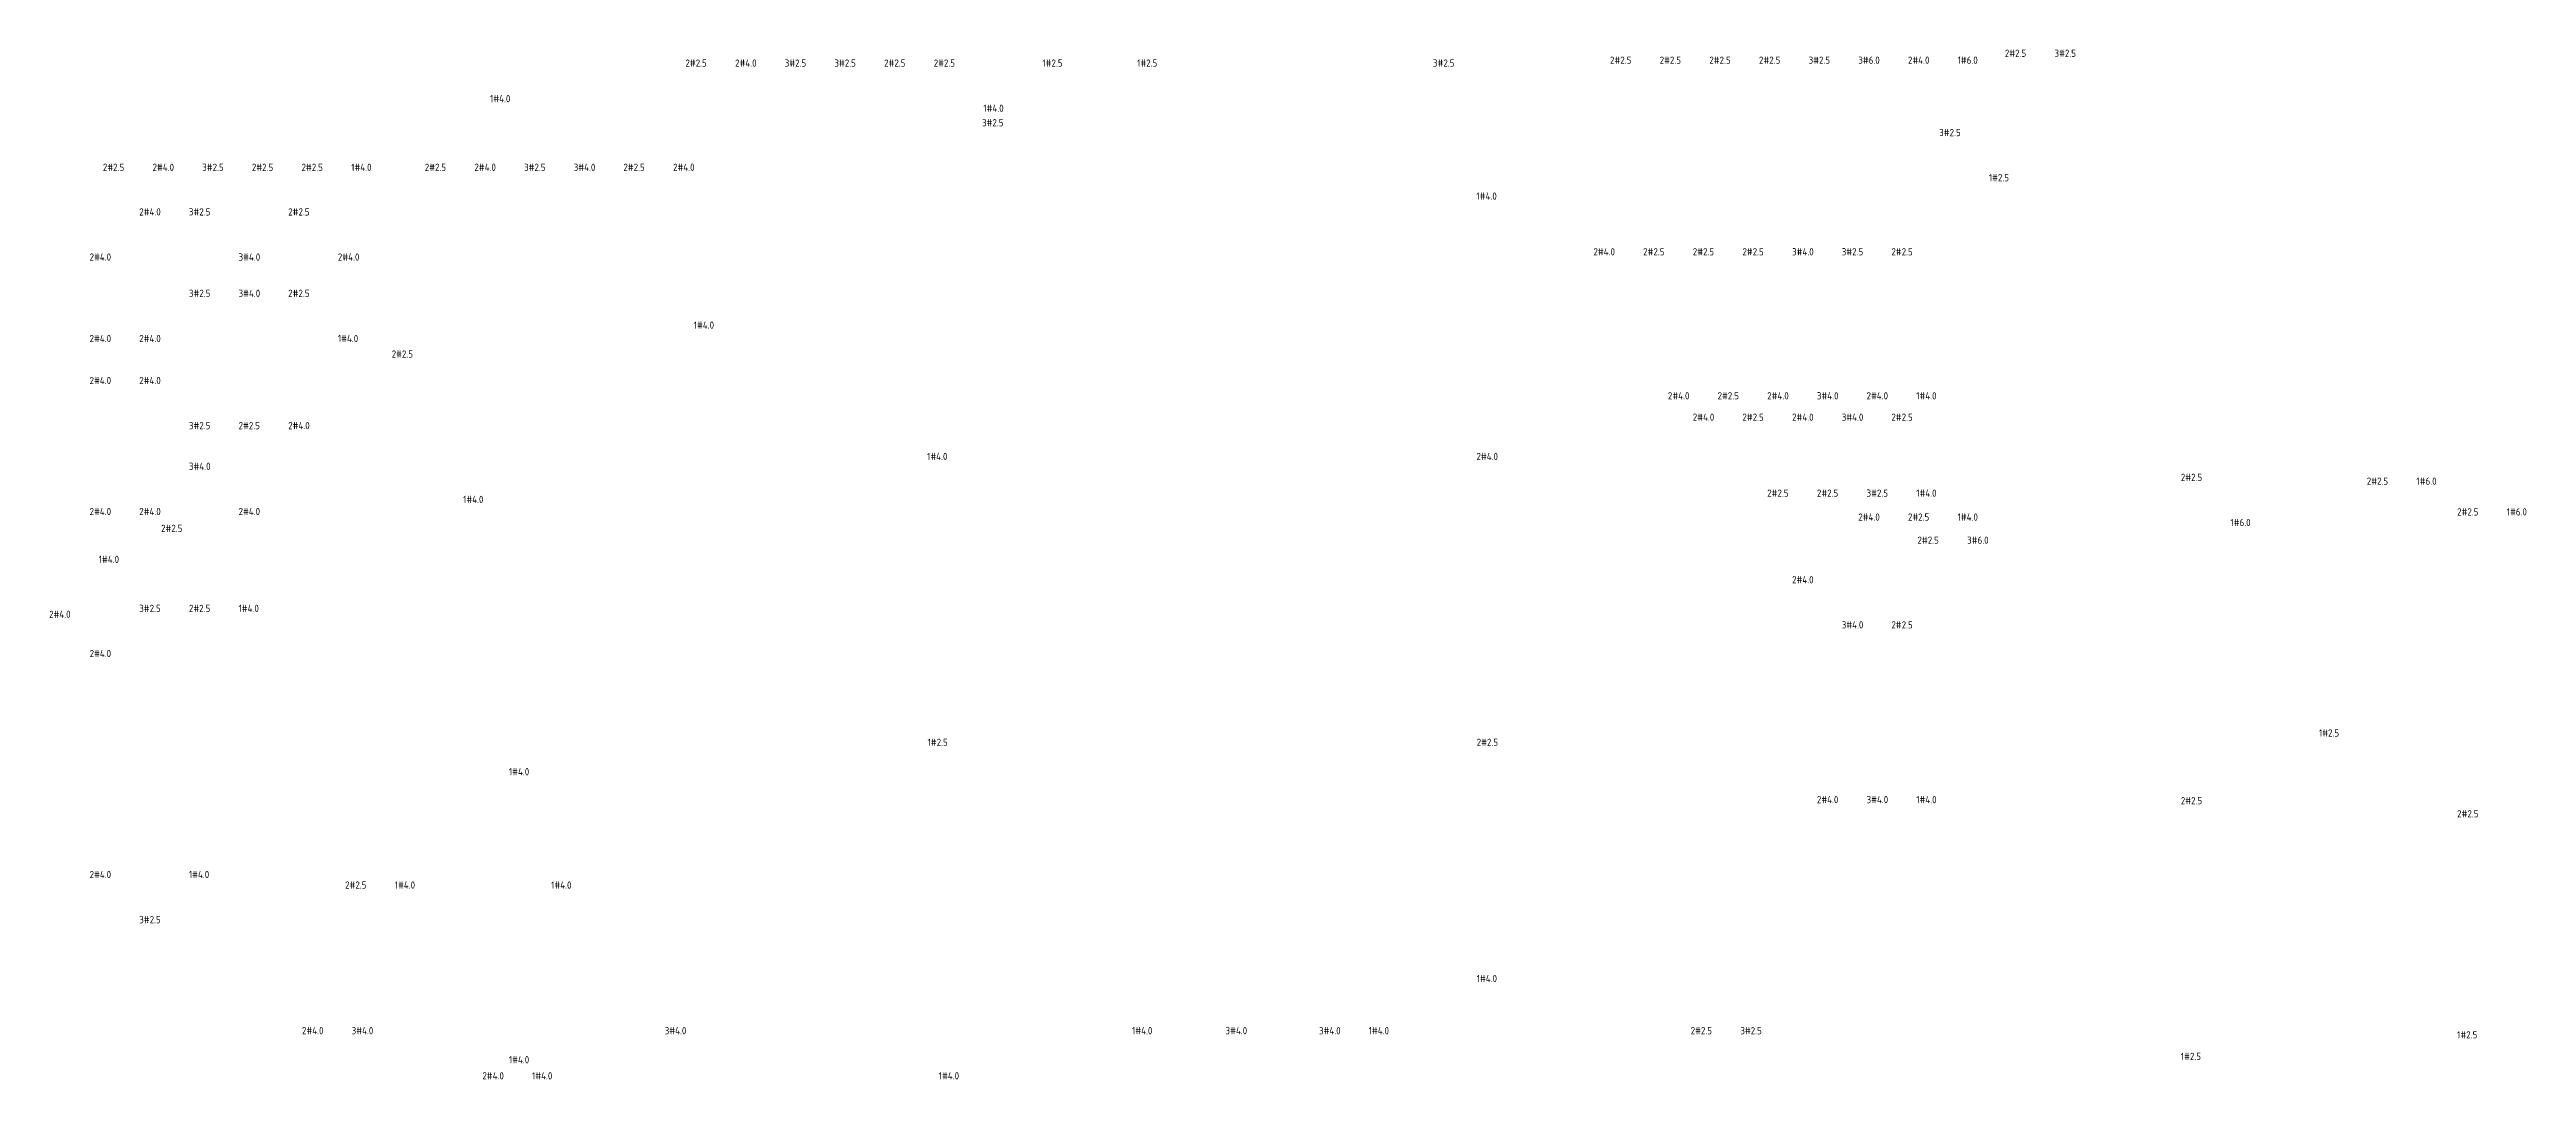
# Model space of a CAD drawing. Header units: metres. Extents: x -45255 to -45148, y 56380 to 56447.
# Drawn here: x -45254.96 to -45212.17, y 56428.97 to 56446.75 of the extents above; entities that cross this region are included whole.
import ezdxf

# ---------------------------------------------------------------- set-up
doc = ezdxf.new("R2010")
doc.units = ezdxf.units.M
doc.layers.add('FIAÇÃO_FÁBRICA', color=1, linetype='Continuous')
doc.styles.get("Standard").update_dxf_attribs({"font": 'ISOCP'})

msp = doc.modelspace()

# ---------------------------------------------------------------- texts
at = {"layer": 'FIAÇÃO_FÁBRICA'}
for s, p in [('2#2.5', (-45243.976, 56446.458)), ('2#4.0', (-45243.118, 56446.458)), ('3#2.5', (-45242.26, 56446.458)), ('3#2.5', (-45241.402, 56446.458)), ('2#2.5', (-45240.544, 56446.458)), ('2#2.5', (-45239.686, 56446.458)), ('1#2.5', (-45237.807, 56446.458)), ('1#2.5', (-45236.171, 56446.458)), ('3#2.5', (-45231.06, 56446.458)), ('2#2.5', (-45228.001, 56446.508)), ('2#2.5', (-45227.143, 56446.508)), ('2#2.5', (-45226.285, 56446.508)), ('2#2.5', (-45225.427, 56446.508)), ('3#2.5', (-45224.569, 56446.508)), ('3#6.0', (-45223.711, 56446.508)), ('2#4.0', (-45222.853, 56446.508)), ('1#6.0', (-45221.995, 56446.508)), ('2#2.5', (-45221.179, 56446.628)), ('3#2.5', (-45220.321, 56446.628)), ('1#4.0', (-45247.352, 56445.843)), ('1#4.0', (-45238.828, 56445.678)), ('3#2.5', (-45238.851, 56445.428)), ('3#2.5', (-45222.313, 56445.258)), ('2#2.5', (-45254.041, 56444.658)), ('2#4.0', (-45253.183, 56444.658)), ('3#2.5', (-45252.325, 56444.658)), ('2#2.5', (-45251.467, 56444.658)), ('2#2.5', (-45250.609, 56444.658)), ('1#4.0', (-45249.751, 56444.658)), ('2#2.5', (-45248.48, 56444.658)), ('2#4.0', (-45247.622, 56444.658)), ('3#2.5', (-45246.764, 56444.658)), ('3#4.0', (-45245.906, 56444.658)), ('2#2.5', (-45245.048, 56444.658)), ('2#4.0', (-45244.19, 56444.658)), ('1#2.5', (-45221.455, 56444.478)), ('2#4.0', (-45253.413, 56443.888)), ('3#2.5', (-45252.555, 56443.888)), ('2#2.5', (-45250.839, 56443.888)), ('1#4.0', (-45230.308, 56444.161)), ('2#4.0', (-45254.271, 56443.108)), ('3#4.0', (-45251.697, 56443.108)), ('2#4.0', (-45249.981, 56443.108)), ('2#4.0', (-45228.287, 56443.199)), ('2#2.5', (-45227.429, 56443.199)), ('2#2.5', (-45226.571, 56443.199)), ('2#2.5', (-45225.713, 56443.199)), ('3#4.0', (-45224.855, 56443.199)), ('3#2.5', (-45223.997, 56443.199)), ('2#2.5', (-45223.139, 56443.199)), ('3#2.5', (-45252.555, 56442.482)), ('3#4.0', (-45251.697, 56442.482)), ('2#2.5', (-45250.839, 56442.482)), ('2#4.0', (-45254.271, 56441.702)), ('2#4.0', (-45253.413, 56441.702)), ('1#4.0', (-45249.981, 56441.702)), ('1#4.0', (-45243.832, 56441.933)), ('2#2.5', (-45249.051, 56441.433)), ('2#4.0', (-45254.271, 56440.977)), ('2#4.0', (-45253.413, 56440.977)), ('2#4.0', (-45227, 56440.712)), ('2#4.0', (-45226.571, 56440.342)), ('2#2.5', (-45226.142, 56440.712)), ('2#2.5', (-45225.713, 56440.342)), ('2#4.0', (-45225.284, 56440.712)), ('2#4.0', (-45224.855, 56440.342)), ('3#4.0', (-45224.426, 56440.712)), ('3#4.0', (-45223.997, 56440.342)), ('2#4.0', (-45223.568, 56440.712)), ('2#2.5', (-45223.139, 56440.342)), ('1#4.0', (-45222.71, 56440.712)), ('3#2.5', (-45252.555, 56440.197)), ('2#2.5', (-45251.697, 56440.197)), ('2#4.0', (-45250.839, 56440.197)), ('3#4.0', (-45252.555, 56439.494)), ('1#4.0', (-45239.8, 56439.665)), ('2#4.0', (-45230.308, 56439.665)), ('2#2.5', (-45218.138, 56439.304)), ('2#2.5', (-45214.925, 56439.238)), ('1#6.0', (-45214.067, 56439.238)), ('2#4.0', (-45254.271, 56438.714)), ('2#4.0', (-45253.413, 56438.714)), ('2#4.0', (-45251.697, 56438.714)), ('1#4.0', (-45247.817, 56438.923)), ('2#2.5', (-45225.284, 56439.031)), ('2#2.5', (-45224.426, 56439.031)), ('2#4.0', (-45223.711, 56438.618)), ('3#2.5', (-45223.568, 56439.031)), ('2#2.5', (-45222.853, 56438.618)), ('1#4.0', (-45222.71, 56439.031)), ('1#4.0', (-45221.995, 56438.618)), ('2#2.5', (-45213.364, 56438.707)), ('1#6.0', (-45212.506, 56438.707)), ('2#2.5', (-45253.036, 56438.423)), ('2#2.5', (-45222.688, 56438.218)), ('3#6.0', (-45221.83, 56438.218)), ('1#6.0', (-45217.28, 56438.524)), ('1#4.0', (-45254.113, 56437.888)), ('2#4.0', (-45224.855, 56437.536)), ('2#4.0', (-45254.971, 56436.938)), ('3#2.5', (-45253.413, 56437.041)), ('2#2.5', (-45252.555, 56437.041)), ('1#4.0', (-45251.697, 56437.041)), ('3#4.0', (-45223.997, 56436.756)), ('2#2.5', (-45223.139, 56436.756)), ('2#4.0', (-45254.271, 56436.261)), ('1#2.5', (-45215.751, 56434.889)), ('1#2.5', (-45239.792, 56434.728)), ('2#2.5', (-45230.304, 56434.728)), ('1#4.0', (-45247.026, 56434.22)), ('2#4.0', (-45224.426, 56433.738)), ('3#4.0', (-45223.568, 56433.738)), ('1#4.0', (-45222.71, 56433.738)), ('2#2.5', (-45218.138, 56433.72)), ('2#2.5', (-45213.364, 56433.494)), ('2#4.0', (-45254.271, 56432.445)), ('1#4.0', (-45252.555, 56432.445)), ('2#2.5', (-45249.856, 56432.263)), ('1#4.0', (-45248.998, 56432.263)), ('1#4.0', (-45246.296, 56432.263)), ('3#2.5', (-45253.413, 56431.665)), ('1#4.0', (-45230.304, 56430.648)), ('2#4.0', (-45250.601, 56429.748)), ('3#4.0', (-45249.743, 56429.748)), ('3#4.0', (-45244.334, 56429.748)), ('1#4.0', (-45236.259, 56429.748)), ('3#4.0', (-45234.644, 56429.748)), ('3#4.0', (-45233.029, 56429.748)), ('1#4.0', (-45232.171, 56429.748)), ('2#2.5', (-45226.607, 56429.748)), ('3#2.5', (-45225.749, 56429.748)), ('1#2.5', (-45213.364, 56429.676)), ('1#4.0', (-45247.026, 56429.246)), ('1#2.5', (-45218.138, 56429.304)), ('2#4.0', (-45247.484, 56428.968)), ('1#4.0', (-45246.626, 56428.968)), ('1#4.0', (-45239.599, 56428.968))]:
    msp.add_text(s, height=0.1248, dxfattribs=at).set_placement(p)

doc.saveas('drawing.dxf')
